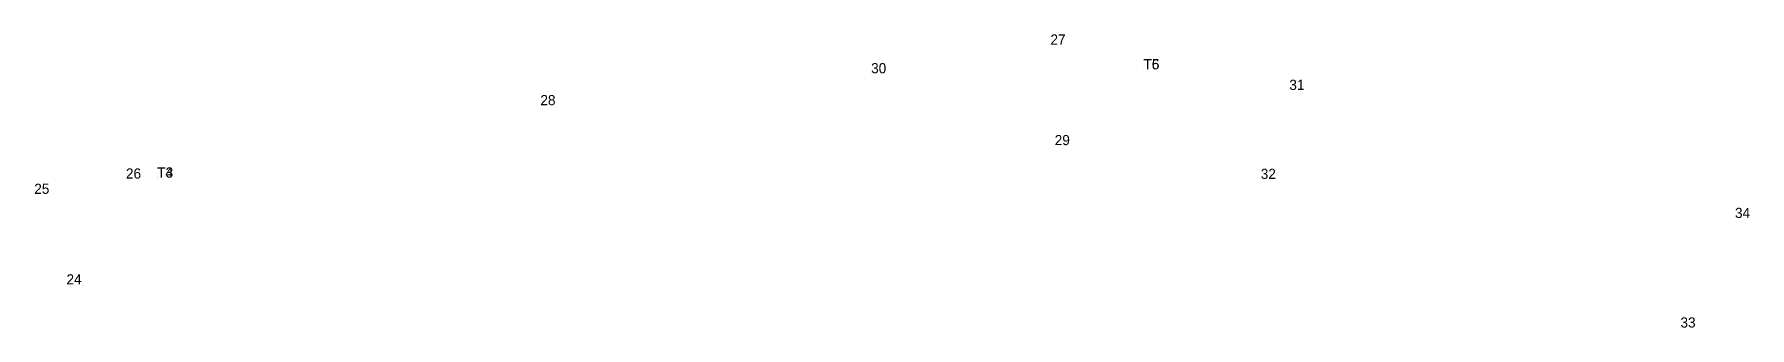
# Model space of a CAD drawing. Extents: x 554259 to 558738, y 1849029 to 1849981.
# Drawn here: x 554885.9 to 555190.1, y 1849464.6 to 1849516.7 of the extents above; entities that cross this region are included whole.
import ezdxf

# ---------------------------------------------------------------- set-up
doc = ezdxf.new("R2010")
doc.units = 0
doc.layers.add('Level 12', color=7, linetype='Continuous')
doc.layers.add('Level 7', color=7, linetype='Continuous')

msp = doc.modelspace()

# ---------------------------------------------------------------- texts
at = {"layer": 'Level 12'}
for s, p in [('27', (555066.11, 1849514.84)), ('30', (555034.3, 1849509.76)), ('T6', (555082.61, 1849510.46)), ('T5', (555082.64, 1849510.46)), ('31', (555108.49, 1849506.81)), ('28', (554975.63, 1849504.1)), ('29', (555066.87, 1849497.01)), ('26', (554902.11, 1849491.08)), ('T4', (554907.65, 1849491.25)), ('T3', (554907.68, 1849491.26)), ('32', (555103.42, 1849491.02)), ('25', (554885.85, 1849488.37)), ('34', (555187.54, 1849484.09)), ('24', (554891.56, 1849472.31)), ('33', (555177.87, 1849464.66))]:
    msp.add_text(s, height=1.8, dxfattribs=at).set_placement(p)

# ---------------------------------------------------------------- linework, layer by layer
at = {"layer": 'Level 7'}
for p, q in [((555066.11, 1849514.84), (555066.11, 1849514.84)), ((555082.61, 1849510.46), (555082.61, 1849510.46)), ((555082.64, 1849510.46), (555082.64, 1849510.46)), ((555034.3, 1849509.76), (555034.3, 1849509.76)), ((554975.63, 1849504.1), (554975.63, 1849504.1)), ((555108.49, 1849506.81), (555108.49, 1849506.81)), ((555066.87, 1849497.01), (555066.87, 1849497.01)), ((554902.11, 1849491.08), (554902.11, 1849491.08)), ((554907.65, 1849491.25), (554907.65, 1849491.25)), ((554907.68, 1849491.26), (554907.68, 1849491.26)), ((555103.42, 1849491.02), (555103.42, 1849491.02)), ((554885.85, 1849488.37), (554885.85, 1849488.37)), ((555187.54, 1849484.09), (555187.54, 1849484.09)), ((554891.56, 1849472.31), (554891.56, 1849472.31)), ((555177.87, 1849464.66), (555177.87, 1849464.66))]:
    msp.add_line(p, q, dxfattribs=at)

msp.set_redraw_order([(e.dxf.handle, doc.entitydb.next_handle()) for e in msp.query("TEXT MTEXT ATTDEF DIMENSION ARC_DIMENSION")])  # texts and dimensions are drawn at this point

doc.saveas('drawing.dxf')
